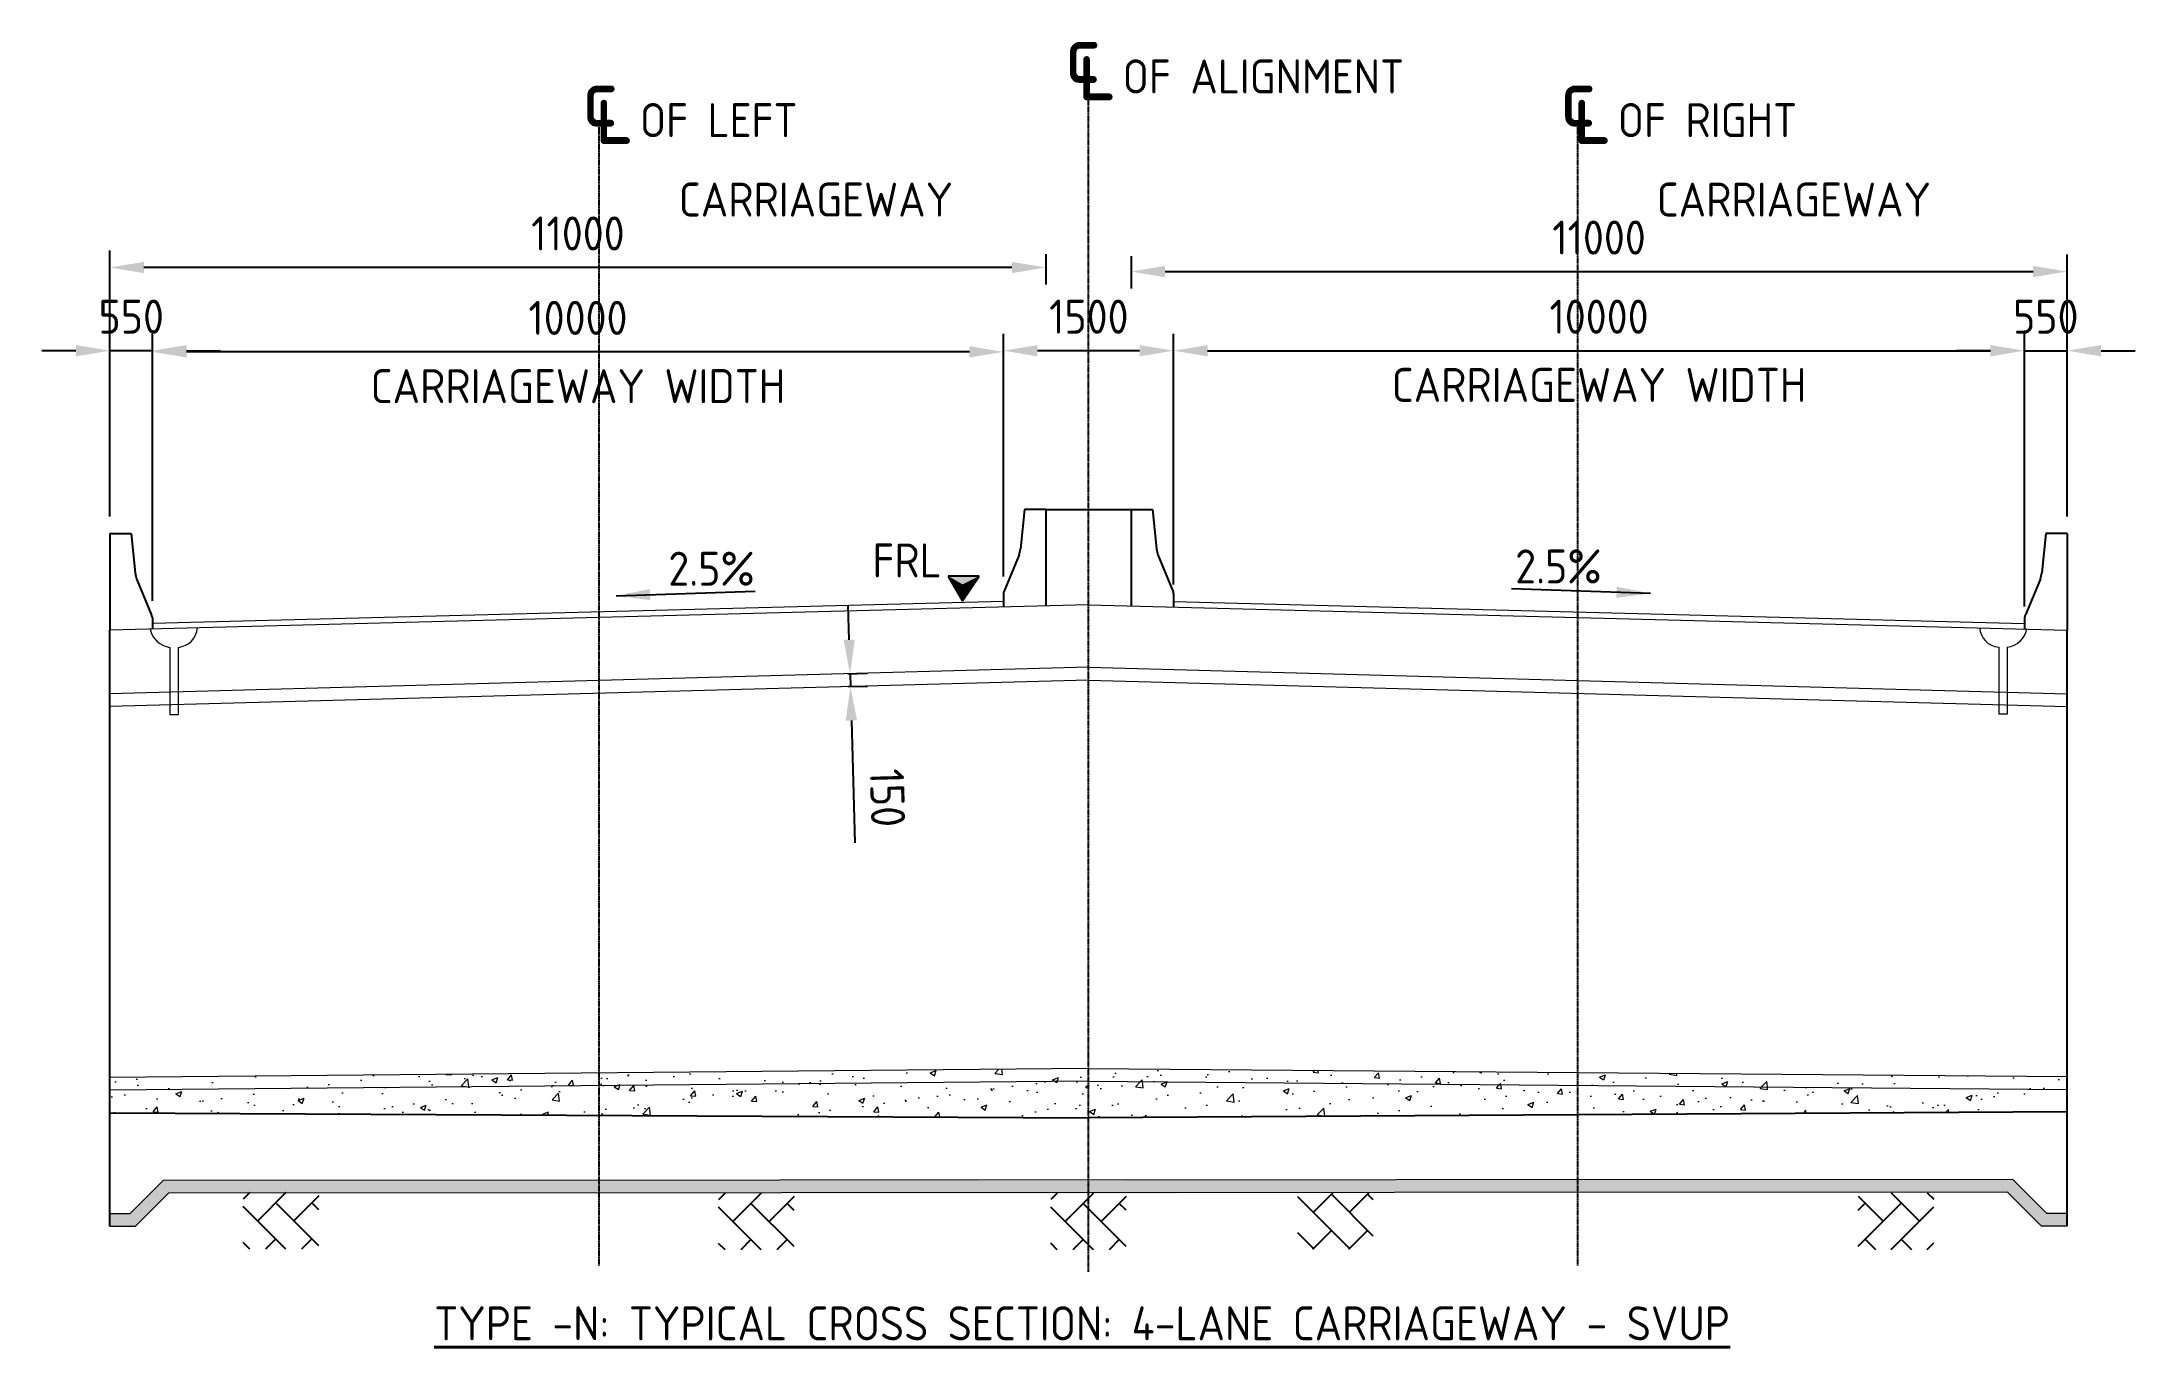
# Model space of a CAD drawing. Header units: millimetres. Extents: x 207528 to 778454, y -364692 to 101323.
# Drawn here: x 587532 to 612132, y -182527 to -167184 of the extents above; entities that cross this region are included whole.
import ezdxf

# ---------------------------------------------------------------- set-up
doc = ezdxf.new("R2010")
doc.units = ezdxf.units.MM
doc.linetypes.add('CENTER', pattern=[2, 1.25, -0.25, 0.25, -0.25])
for name, color, linetype in [('BORDER', 7, 'Continuous'), ('CEN', 181, 'CENTER'), ('Dim', 253, 'Continuous'), ('hatch', 253, 'Continuous')]:
    doc.layers.add(name, color=color, linetype=linetype)
for name, color, linetype, lineweight in [('EX', 7, 'Continuous', 20), ('LIGHT', 252, 'Continuous', 20), ('Text large', 7, 'Continuous', 40), ('Text small', 1, 'Continuous', 20)]:
    doc.layers.add(name, color=color, linetype=linetype, lineweight=lineweight)
doc.styles.add('isocp 100', font='isocp.shx', dxfattribs={"height": 200})
doc.styles.add('isocp 200', font='isocp.shx', dxfattribs={"height": 400})
doc.dimstyles.new('NH30A_200', dxfattribs={"dimscale": 200, "dimtxt": 2, "dimasz": 2, "dimexe": 1, "dimexo": 1, "dimgap": 1, "dimtad": 1, "dimdec": 0, "dimdsep": 46, "dimtxsty": 'isocp 200', "dimcen": 0.5, "dimclrd": 47, "dimclre": 47, "dimclrt": 1, "dimadec": 0, "dimazin": 0, "dimtfac": 1, "dimtdec": 0, "dimtmove": 0, "dimatfit": 3, "dimfxl": 1, "dimtolj": 1, "dimtzin": 0, "dimarcsym": 0})
pattern_1 = [(50, (648658.9, -320423.4), (717.2602, -62.7521), [75, -825]), (355, (648658.9, -320423.4), (-138.7513, 752.192), [60, -660]), (100.4514, (648718.7, -320428.66), (578.5094, 689.4395), [63.7402, -701.142]), (46.1842, (648658.9, -320223.4), (1067.241, -165.519), [112.5, -1237.5]), (96.6356, (648747.9, -320237.2), (934.663, 974.118), [95.61, -1051.713]), (351.1842, (648658.9, -320223.4), (934.662, 974.1186), [90, -990]), (21, (648758.9, -320273.4), (596.907, -402.619), [75, -825]), (326, (648758.9, -320273.4), (243.3153, 725.15), [60, -660]), (71.4514, (648808.66, -320307), (840.2226, 322.5305), [63.7402, -701.142]), (37.5, (648658.92, -320423.43), (12.15986, 332.89385), [0, -652, 0, -670, 0, -662.5]), (7.5, (648658.9, -320423.43), (263.0695, 394.4117), [0, -382, 0, -637, 0, -252.5]), (327.5, (648435.92, -320423.43), (533.82244, -22.55487), [0, -250, 0, -780, 0, -1035]), (317.5, (648335.9, -320423.43), (583.1862, 100.105), [0, -325, 0, -518, 0, -735])]
pattern_2 = [(50, (641908.95, -320396.3), (717.2602, -62.7521), [75, -825]), (355, (641908.95, -320396.3), (-138.7513, 752.192), [60, -660]), (100.4514, (641968.7, -320401.5), (578.5094, 689.4395), [63.7402, -701.142]), (46.1842, (641908.95, -320196.3), (1067.241, -165.519), [112.5, -1237.5]), (96.6356, (641997.9, -320210.1), (934.663, 974.118), [95.61, -1051.713]), (351.1842, (641909, -320196.3), (934.662, 974.119), [90, -990]), (21, (642008.95, -320246.3), (596.907, -402.619), [75, -825]), (326, (642008.95, -320246.3), (243.3153, 725.15), [60, -660]), (71.4514, (642058.7, -320279.85), (840.2226, 322.5305), [63.7402, -701.142]), (37.5, (641908.95, -320396.3), (12.15986, 332.89385), [0, -652, 0, -670, 0, -662.5]), (7.5, (641908.95, -320396.3), (263.0695, 394.4117), [0, -382, 0, -637, 0, -252.5]), (327.5, (641685.95, -320396.3), (533.82244, -22.55487), [0, -250, 0, -780, 0, -1035]), (317.5, (641585.95, -320396.3), (583.1862, 100.105), [0, -325, 0, -518, 0, -735])]

msp = doc.modelspace()

# ---------------------------------------------------------------- texts
at = {"layer": 'Text large', "insert": (599756.6, -182247.7), "char_height": 400, "width": 21690.672, "attachment_point": 5, "style": 'isocp 100'}
msp.add_mtext('{\\LTYPE -N: TYPICAL CROSS SECTION: 4-LANE CARRIAGEWAY - SVUP}', dxfattribs=at)
at = {"layer": 'Text small', "char_height": 400, "style": 'isocp 200'}
for s, insert, width, attachment_point in [('{\\H2x;\\C1;℄\\H0.5x; }OF ALIGNMENT', (599547, -166990.1), 5587.22, 1), ('{\\H2x;\\C1;℄\\H0.5x; OF LEFT\\P     CARRIAGEWAY}', (593873.9, -167503.8), 6450.227, 1), ('{\\H2x;\\C1;℄\\H0.5x; OF RIGHT\\P     CARRIAGEWAY}', (605366, -167503.8), 6450.227, 1), ('2.5%', (594893.8, -173176.9), 1294.264, 1), ('FRL', (597699.1, -173079.7), 717.98, 2), ('2.5%', (605861.1, -173149.9), 1294.264, 3)]:
    msp.add_mtext(s, dxfattribs=dict(at, insert=insert, width=width, attachment_point=attachment_point))

# ---------------------------------------------------------------- blocks, each defined once
blk = doc.blocks.new('*D565')
at = {"layer": 'Defpoints', "color": 0, "transparency": 16777216}
for p in [(599332, -169480), (588332, -169836), (588332, -172963)]:
    blk.add_point(p, dxfattribs=at)
at = {"layer": 'Dim', "color": 47, "lineweight": -2, "transparency": 16777216}
for p, q in [((588332, -172763), (588332, -169636)), ((599332, -169680), (599332, -170036)), ((598932, -169836), (588732, -169836))]:
    blk.add_line(p, q, dxfattribs=at)
at = {"layer": 'Dim', "color": 47, "transparency": 16777216}
for points in [[(588732, -169770), (588732, -169903), (588332, -169836)], [(598932, -169770), (598932, -169903), (599332, -169836)]]:
    blk.add_solid(points, dxfattribs=at)
at = {"layer": 'Dim', "color": 1, "transparency": 16777216, "insert": (593832, -169436), "char_height": 400, "attachment_point": 5, "style": 'isocp 200'}
blk.add_mtext('\\A1;11000', dxfattribs=at)
blk = doc.blocks.new('*D566')
at = {"layer": 'Defpoints', "color": 0, "transparency": 16777216}
for p in [(588832, -170828), (598832, -173667), (588832, -173953)]:
    blk.add_point(p, dxfattribs=at)
at = {"layer": 'Dim', "color": 47, "lineweight": -2, "transparency": 16777216}
for p, q in [((588832, -173753), (588832, -170628)), ((598832, -173467), (598832, -170628)), ((598432, -170828), (589232, -170828))]:
    blk.add_line(p, q, dxfattribs=at)
at = {"layer": 'Dim', "color": 47, "transparency": 16777216}
for points in [[(589232, -170761), (589232, -170894), (588832, -170828)], [(598432, -170761), (598432, -170894), (598832, -170828)]]:
    blk.add_solid(points, dxfattribs=at)
at = {"layer": 'Dim', "color": 1, "transparency": 16777216, "char_height": 400, "attachment_point": 5, "style": 'isocp 200'}
for s, insert in [('\\A1;10000', (593832, -170428)), ('\\A1;{\\A0;CARRIAGEWAY WIDTH}', (593832, -171231))]:
    blk.add_mtext(s, dxfattribs=dict(at, insert=insert))
blk = doc.blocks.new('*D567')
at = {"layer": 'Defpoints', "color": 0, "transparency": 16777216}
for p in [(588332, -170814), (588332, -172963), (588832, -173953)]:
    blk.add_point(p, dxfattribs=at)
at = {"layer": 'Dim', "color": 47, "lineweight": -2, "transparency": 16777216}
for p, q in [((588332, -172763), (588332, -170614)), ((588832, -173753), (588832, -170614)), ((587932, -170814), (587532, -170814)), ((588832, -170814), (588332, -170814)), ((589232, -170814), (589632, -170814))]:
    blk.add_line(p, q, dxfattribs=at)
at = {"layer": 'Dim', "color": 47, "transparency": 16777216}
for points in [[(587932, -170748), (587932, -170881), (588332, -170814)], [(589232, -170748), (589232, -170881), (588832, -170814)]]:
    blk.add_solid(points, dxfattribs=at)
at = {"layer": 'Dim', "color": 1, "transparency": 16777216, "insert": (588582, -170414), "char_height": 400, "attachment_point": 5, "style": 'isocp 200'}
blk.add_mtext('\\A1;550', dxfattribs=at)
blk = doc.blocks.new('*D568')
at = {"layer": 'Defpoints', "color": 0, "transparency": 16777216}
for p in [(600332, -169502), (611332, -169884), (611332, -172962)]:
    blk.add_point(p, dxfattribs=at)
at = {"layer": 'Dim', "color": 47, "lineweight": -2, "transparency": 16777216}
for p, q in [((600332, -169702), (600332, -170084)), ((611332, -172762), (611332, -169684)), ((600732, -169884), (610932, -169884))]:
    blk.add_line(p, q, dxfattribs=at)
at = {"layer": 'Dim', "color": 47, "transparency": 16777216}
for points in [[(600732, -169817), (600732, -169950), (600332, -169884)], [(610932, -169817), (610932, -169950), (611332, -169884)]]:
    blk.add_solid(points, dxfattribs=at)
at = {"layer": 'Dim', "color": 1, "transparency": 16777216, "insert": (605832, -169484), "char_height": 400, "attachment_point": 5, "style": 'isocp 200'}
blk.add_mtext('\\A1;11000', dxfattribs=at)
blk = doc.blocks.new('*D569')
at = {"layer": 'Defpoints', "color": 0, "transparency": 16777216}
for p in [(610832, -170814), (600832, -173667), (610832, -174019)]:
    blk.add_point(p, dxfattribs=at)
at = {"layer": 'Dim', "color": 47, "lineweight": -2, "transparency": 16777216}
for p, q in [((600832, -173467), (600832, -170614)), ((610832, -173819), (610832, -170614)), ((601232, -170814), (610432, -170814))]:
    blk.add_line(p, q, dxfattribs=at)
at = {"layer": 'Dim', "color": 47, "transparency": 16777216}
for points in [[(601232, -170748), (601232, -170881), (600832, -170814)], [(610432, -170748), (610432, -170881), (610832, -170814)]]:
    blk.add_solid(points, dxfattribs=at)
at = {"layer": 'Dim', "color": 1, "transparency": 16777216, "char_height": 400, "attachment_point": 5, "style": 'isocp 200'}
for s, insert in [('\\A1;10000', (605832, -170414)), ('\\A1;{\\A0;CARRIAGEWAY WIDTH}', (605832, -171217))]:
    blk.add_mtext(s, dxfattribs=dict(at, insert=insert))
blk = doc.blocks.new('*D570')
at = {"layer": 'Defpoints', "color": 0, "transparency": 16777216}
for p in [(598832, -170814), (598832, -173667), (600832, -173764)]:
    blk.add_point(p, dxfattribs=at)
at = {"layer": 'Dim', "color": 47, "lineweight": -2, "transparency": 16777216}
for p, q in [((598832, -173467), (598832, -170614)), ((600832, -173564), (600832, -170614)), ((600432, -170814), (599232, -170814))]:
    blk.add_line(p, q, dxfattribs=at)
at = {"layer": 'Dim', "color": 47, "transparency": 16777216}
for points in [[(599232, -170748), (599232, -170881), (598832, -170814)], [(600432, -170748), (600432, -170881), (600832, -170814)]]:
    blk.add_solid(points, dxfattribs=at)
at = {"layer": 'Dim', "color": 1, "transparency": 16777216, "insert": (599836, -170414), "char_height": 400, "attachment_point": 5, "style": 'isocp 200'}
blk.add_mtext('\\A1;1500', dxfattribs=at)
blk = doc.blocks.new('*D571')
at = {"layer": 'Defpoints', "color": 0, "transparency": 16777216}
for p in [(596803, -174618), (596807, -174768), (597034, -174761)]:
    blk.add_point(p, dxfattribs=at)
at = {"layer": 'Dim', "color": 47, "lineweight": -2, "transparency": 16777216}
for p, q in [((597019, -174212), (597009, -173812)), ((597003, -174612), (597230, -174606)), ((597030, -174611), (597034, -174761)), ((597007, -174762), (597234, -174756)), ((597045, -175161), (597084, -176601))]:
    blk.add_line(p, q, dxfattribs=at)
at = {"layer": 'Dim', "color": 47, "transparency": 16777216}
for points in [[(597086, -174210), (596953, -174213), (597030, -174611)], [(597112, -175159), (596979, -175163), (597034, -174761)]]:
    blk.add_solid(points, dxfattribs=at)
at = {"layer": 'Dim', "color": 1, "transparency": 16777216, "insert": (597470, -176070), "char_height": 400, "attachment_point": 5, "rotation": 271.5565, "style": 'isocp 200'}
blk.add_mtext('\\A1;150', dxfattribs=at)
blk = doc.blocks.new('*D572')
at = {"layer": 'Defpoints', "color": 0, "transparency": 16777216}
for p in [(611332, -170814), (611332, -172963), (610832, -173953)]:
    blk.add_point(p, dxfattribs=at)
at = {"layer": 'Dim', "color": 47, "lineweight": -2, "transparency": 16777216}
for p, q in [((610832, -173753), (610832, -170614)), ((611332, -172763), (611332, -170614)), ((610432, -170814), (610032, -170814)), ((610832, -170814), (611332, -170814)), ((611732, -170814), (612132, -170814))]:
    blk.add_line(p, q, dxfattribs=at)
at = {"layer": 'Dim', "color": 47, "transparency": 16777216}
for points in [[(610432, -170748), (610432, -170881), (610832, -170814)], [(611732, -170748), (611732, -170881), (611332, -170814)]]:
    blk.add_solid(points, dxfattribs=at)
at = {"layer": 'Dim', "color": 1, "transparency": 16777216, "insert": (611082, -170414), "char_height": 400, "attachment_point": 5, "style": 'isocp 200'}
blk.add_mtext('\\A1;550', dxfattribs=at)

# ---------------------------------------------------------------- dimensions: what is measured, and where the dimension line sits
at = {"layer": 'Dim'}
dim = msp.add_linear_dim(base=(588332.1, -169836.2), p1=(599331.9, -169479.7), p2=(588332.1, -172963.1), dimstyle='NH30A_200', dxfattribs=at)
dim.commit()
dim.dimension.update_dxf_attribs({"geometry": '*D565', "text_midpoint": (593832, -169436.2)})
dim = msp.add_linear_dim(base=(611332, -169883.8), p1=(600331.9, -169501.9), p2=(611332, -172962.5), angle=180, dimstyle='NH30A_200', dxfattribs=at)
dim.commit()
dim.dimension.update_dxf_attribs({"geometry": '*D568', "text_midpoint": (605832, -169483.8)})
for base, p1, p2, text, picture, middle in [((588331.9, -170814.2), (588832, -173953.3), (588331.9, -172963.1), '550', '*D567', (588581.9, -170814.2)), ((598831.9, -170814.3), (600831.9, -173764.1), (598831.9, -173667.4), '1500', '*D570', (599835.7, -170814.3))]:
    dim = msp.add_linear_dim(base=base, p1=p1, p2=p2, text=text, dimstyle='NH30A_200', dxfattribs=at)
    dim.commit()
    dim.dimension.update_dxf_attribs({"geometry": picture, "text_midpoint": middle, "dimtype": 160})
dim = msp.add_linear_dim(base=(588832, -170827.8), p1=(598831.9, -173667.4), p2=(588832, -173953.3), text='<>\\X{\\A0;CARRIAGEWAY WIDTH}', dimstyle='NH30A_200', dxfattribs=at)
dim.commit()
dim.dimension.update_dxf_attribs({"geometry": '*D566', "text_midpoint": (593832, -170827.8)})
dim = msp.add_linear_dim(base=(610832, -170814.3), p1=(600831.9, -173667.4), p2=(610832, -174018.8), angle=180, text='<>\\X{\\A0;CARRIAGEWAY WIDTH}', dimstyle='NH30A_200', dxfattribs=at)
dim.commit()
dim.dimension.update_dxf_attribs({"geometry": '*D569', "text_midpoint": (605832, -170814.3)})
dim = msp.add_linear_dim(base=(611332, -170814.3), p1=(610831.9, -173953.3), p2=(611332, -172963.2), angle=180, text='550', dimstyle='NH30A_200', dxfattribs=at)
dim.commit()
dim.dimension.update_dxf_attribs({"geometry": '*D572', "text_midpoint": (611081.9, -170814.3), "dimtype": 160})
dim = msp.add_linear_dim(base=(597034.4, -174761.4), p1=(596803.4, -174617.6), p2=(596807.5, -174767.6), angle=271.55653, dimstyle='NH30A_200', dxfattribs=at)
dim.commit()
dim.dimension.update_dxf_attribs({"geometry": '*D571', "text_midpoint": (597070.2, -176081.1), "dimtype": 160})

# ---------------------------------------------------------------- hatches: boundary and pattern name
at = {"layer": 'EX'}
h = msp.add_hatch(dxfattribs=at)
h.set_pattern_fill('AR-CONC', color=3, scale=100, style=0)
h.set_pattern_definition(pattern_1)
h.paths.add_polyline_path([(594081.9, -179303.7), (594081.8, -179453.7), (599831.9, -179401), (599831.9, -179251)])
h.paths.add_polyline_path([(588331.9, -179356.8), (588331.9, -179506.8), (594081.8, -179453.7), (594081.9, -179303.7)])
h = msp.add_hatch(dxfattribs=at)
h.set_pattern_fill('AR-CONC', color=3, scale=100, style=0)
h.set_pattern_definition(pattern_2)
h.paths.add_polyline_path([(605582.1, -179299.1), (605582.1, -179449.1), (599831.9, -179400.5), (599831.9, -179250.5)])
h.paths.add_polyline_path([(611332, -179347.2), (611332, -179497.2), (605582.1, -179449.1), (605582.1, -179299.1)])
h = msp.add_hatch(dxfattribs=at)
h.set_pattern_fill('AR-CONC', color=3, scale=100, style=0)
h.set_pattern_definition(pattern_1)
h.paths.add_polyline_path([(594081.9, -179453.7), (588331.9, -179506.8), (588331.9, -179771.6), (594081.9, -179800.9)])
h.paths.add_polyline_path([(599831.9, -179401), (594081.9, -179453.7), (594081.9, -179800.9), (599831.9, -179830.2)])
h = msp.add_hatch(dxfattribs=at)
h.set_pattern_fill('AR-CONC', color=3, scale=100, style=0)
h.set_pattern_definition(pattern_2)
h.paths.add_polyline_path([(605582.1, -179449.1), (611332, -179497.2), (611332, -179760.8), (605581.9, -179795.5)])
h.paths.add_polyline_path([(599831.9, -179401), (605582.1, -179449.1), (605581.9, -179795.5), (599831.9, -179830.2)])
h = msp.add_hatch(dxfattribs=at)
h.set_pattern_fill('AR-CONC', color=3, scale=50, style=0)
h.set_pattern_definition([(50, (645158.75, -319734.9), (358.6301, -31.37607), [37.5, -412.5]), (355, (645158.75, -319734.9), (-69.3757, 376.0961), [30, -330]), (100.45144, (645188.63, -319737.53), (289.2544, 344.72), [31.8701, -350.5711]), (46.1842, (645158.75, -319634.9), (533.6207, -82.7596), [56.25, -618.75]), (96.63564, (645203.2, -319641.8), (467.331, 487.0593), [47.8052, -525.8569]), (351.18416, (645158.75, -319634.9), (467.331, 487.0593), [45, -495]), (21, (645208.75, -319659.9), (298.4535, -201.30945), [37.5, -412.5]), (326, (645208.75, -319659.9), (121.6577, 362.575), [30, -330]), (71.45144, (645233.62, -319676.7), (420.1112, 161.2656), [31.8701, -350.5711]), (37.5, (645158.75, -319734.91), (6.07993, 166.44693), [0, -326, 0, -335, 0, -331.25]), (7.5, (645158.75, -319734.91), (131.53477, 197.20586), [0, -191, 0, -318.5, 0, -126.25]), (327.5, (645047.25, -319734.91), (266.91122, -11.27744), [0, -125, 0, -390, 0, -517.5]), (317.5, (644997.25, -319734.9), (291.5931, 50.0525), [0, -162.5, 0, -259, 0, -367.5])])
h.paths.add_polyline_path([(610695, -180556.4), (605582.1, -180559.4), (605582.1, -180709.4), (610632.9, -180706.4), (611032, -181105.5), (611332, -181105.5), (611332, -180955.5), (611094.1, -180955.5)])
h.paths.add_polyline_path([(605582.1, -180559.4), (599831.9, -180569), (599831.9, -180719), (605582.1, -180709.4)])
h.paths.add_polyline_path([(599831.9, -180569), (594081.8, -180566.1), (594081.8, -180716.1), (599831.9, -180719)])
edge = h.paths.add_edge_path()
edge.add_line((594081.8, -180566.1), (588956.1, -180569.1))
edge.add_arc((589909, -180262.3), 1001, 197.84931, 207.15249)
edge.add_line((589018.3, -180719.1), (594081.8, -180716.1))
edge.add_line((594081.8, -180716.1), (594081.8, -180566.1))
edge = h.paths.add_edge_path()
edge.add_line((588956.1, -180569.1), (588955.9, -180569.4))
edge.add_line((588955.9, -180569.4), (588569.8, -180955.4))
edge.add_line((588569.8, -180955.4), (588331.9, -180955.4))
edge.add_line((588331.9, -180955.4), (588331.9, -181105.4))
edge.add_line((588331.9, -181105.4), (588631.9, -181105.4))
edge.add_line((588631.9, -181105.4), (589018.3, -180719.1))
edge.add_arc((589909, -180262.3), 1001, 197.84931, 207.15249, ccw=False)
at = {"layer": 'hatch'}
h = msp.add_hatch(dxfattribs=at)
h.set_pattern_fill('AR-HBONE', color=256, scale=75, angle=90, style=0)
h.set_pattern_definition([(135, (539156.2, -181467.14), (-424.264, 6e-14), [900, -300]), (225, (538944.07, -181255), (-424.264, 6e-14), [900, -300])])
h.paths.add_polyline_path([(590786.5, -180710.2), (589899.5, -180710.2), (589899.5, -181374.8), (590786.5, -181374.8)])
h = msp.add_hatch(dxfattribs=at)
h.set_pattern_fill('AR-HBONE', color=256, scale=75, angle=90, style=0)
h.set_pattern_definition([(135, (544741.45, -181476.2), (-424.264, 6e-14), [900, -300]), (225, (544529.32, -181264.07), (-424.264, 6e-14), [900, -300])])
h.paths.add_polyline_path([(596371.7, -180719.2), (595484.7, -180719.2), (595484.7, -181383.9), (596371.7, -181383.9)])
h = msp.add_hatch(dxfattribs=at)
h.set_pattern_fill('AR-HBONE', color=256, scale=75, angle=90, style=0)
h.set_pattern_definition([(135, (548645.16, -181473.8), (-424.264, 6e-14), [900, -300]), (225, (548433.03, -181261.66), (-424.264, 6e-14), [900, -300])])
h.paths.add_polyline_path([(600275.4, -180716.8), (599388.5, -180716.8), (599388.5, -181381.5), (600275.4, -181381.5)])
h = msp.add_hatch(dxfattribs=at)
h.set_pattern_fill('AR-HBONE', color=256, scale=75, angle=90, style=0)
h.set_pattern_definition([(135, (640658.95, -319677), (-424.26407, 6e-14), [900, -300]), (225, (640446.8, -319464.86), (-424.26407, 6e-14), [900, -300])])
h.paths.add_polyline_path([(602291.9, -180714.6), (603178.8, -180714.6), (603178.8, -181379.2), (602291.9, -181379.2)])
h = msp.add_hatch(dxfattribs=at)
h.set_pattern_fill('AR-HBONE', color=256, scale=75, angle=90, style=0)
h.set_pattern_definition([(45, (660507.68, -181469.96), (424.264, 6e-14), [900, -300]), (315, (660719.82, -181257.83), (424.264, 6e-14), [900, -300])])
h.paths.add_polyline_path([(608877.4, -180713), (609764.4, -180713), (609764.4, -181377.6), (608877.4, -181377.6)])

# ---------------------------------------------------------------- linework, layer by layer
for p, q in [((599079.3, -172679.2), (599032.9, -173142.7)), ((599331.9, -172679.2), (599079.3, -172679.2)), ((599331.9, -172679.2), (599331.9, -173816.1)), ((599331.9, -172679.2), (600363.1, -172679.2)), ((600331.9, -172679.2), (600331.9, -173816.1)), ((600331.9, -172679.2), (600584.6, -172679.2)), ((600584.6, -172679.2), (600631, -173142.7)), ((588331.9, -172963.1), (588331.9, -174100)), ((588331.9, -172963.1), (588581.9, -172963.1)), ((588581.9, -172963.1), (588628.3, -173426.6)), ((611082, -172962.5), (611035.6, -173426)), ((611332, -172962.5), (611082, -172962.5)), ((611332, -172962.5), (611332, -174099.4)), ((599015.3, -173213.2), (598835.7, -173648.3)), ((600648.6, -173213.2), (600828.2, -173648.3)), ((588645.9, -173497.1), (588821, -173921.3)), ((598831.9, -173667.4), (598831.9, -173829.1)), ((600831.9, -173667.4), (600831.9, -173829.1)), ((611018, -173496.4), (610842.9, -173920.7)), ((588331.9, -181105.4), (588331.9, -174100)), ((588831.9, -173952.6), (588831.9, -174086.3)), ((610832, -173951.9), (610832, -174085.6)), ((611332, -181105.5), (611332, -174099.4)), ((588331.9, -179771.6), (599831.9, -179830.2)), ((611332, -179760.8), (599831.9, -179830.2))]:
    msp.add_line(p, q)
for centre, radius, start, end in [((598784.1, -173117.8), 250, 337.5806, 354.28941), ((600879.7, -173117.8), 250, 185.71059, 202.4194), ((588877, -173401.7), 250, 185.71059, 202.4194), ((610786.9, -173401.1), 250, 337.5806, 354.28941), ((598881.9, -173667.4), 50, 157.5806, 180), ((600781.9, -173667.4), 50, 0, 22.4194), ((588782, -173953.3), 50, 0, 38.65981), ((610881.9, -173952.6), 50, 141.34019, 180)]:
    msp.add_arc(centre, radius, start, end)
at = {"layer": 'BORDER'}
for p, q in [((598184.6, -173464.4), (598352.7, -173755.6)), ((598545.3, -173464.4), (598184.6, -173464.4)), ((598352.7, -173755.6), (598545.3, -173464.4))]:
    msp.add_line(p, q, dxfattribs=at)
at = {"layer": 'BORDER', "linetype": 'Continuous'}
for points in [[(598352.7, -173561.5), (598184.6, -173464.4), (598352.7, -173755.6)], [(598352.7, -173561.5), (598545.3, -173464.4), (598184.6, -173464.4)], [(598352.7, -173561.5), (598352.7, -173755.6), (598545.3, -173464.4)]]:
    msp.add_solid(points, dxfattribs=at)
at = {"layer": 'CEN', "ltscale": 0.005}
for p, q in [((599831.9, -181640.7), (599831.9, -167671.5)), ((594081.8, -181566), (594081.8, -168179.8)), ((605582.1, -181566), (605582.1, -168179.9))]:
    msp.add_line(p, q, dxfattribs=at)
at = {"layer": 'EX'}
for p, q in [((599831.9, -173803.1), (588331.9, -174100.7)), ((598831.9, -173764.1), (588831.9, -174019.4)), ((599831.9, -173803.2), (611332, -174099.4)), ((600831.9, -173764.1), (610832, -174021.3)), ((599831.9, -174535.3), (588331.9, -174847.8)), ((599831.9, -174535.3), (611332, -174847.2)), ((599831.9, -174685.4), (588331.9, -174997.9)), ((599831.9, -174685.4), (611332, -174997.2)), ((599831.9, -179251), (588331.9, -179356.8)), ((599831.9, -179251), (611332, -179347.2)), ((599831.9, -179400.5), (588331.9, -179506.8)), ((599831.9, -179401), (611332, -179497.2)), ((611094.1, -180955.5), (610694.4, -180555.8)), ((588569.8, -180955.4), (588956.1, -180569.1)), ((588631.9, -181105.4), (589018.3, -180719.1)), ((610632.9, -180706.4), (589018.3, -180719.1)), ((611032, -181105.5), (610632.3, -180705.8)), ((588331.9, -180955.4), (588569.8, -180955.4)), ((611332, -180955.5), (611094.1, -180955.5)), ((588331.9, -181105.4), (588631.9, -181105.4)), ((611332, -181105.5), (611032, -181105.5))]:
    msp.add_line(p, q, dxfattribs=at)
msp.add_lwpolyline([(610695, -180556.4), (588956.1, -180569.1)], dxfattribs=at)
at = {"layer": 'LIGHT'}
for p, q in [((589034.8, -174301.2), (589034.8, -175089)), ((589134.8, -174301.2), (589134.8, -175089)), ((610529.1, -174300.6), (610529.1, -175088.4)), ((610629.1, -174300.6), (610629.1, -175088.4)), ((589034.8, -175089), (589134.8, -175089)), ((610629.1, -175088.4), (610529.1, -175088.4))]:
    msp.add_line(p, q, dxfattribs=at)
for centre, radius, start, end in [((589073.8, -174027.3), 276.6, 191.90699, 261.8953), ((589110.4, -174050.7), 251.7, 275.57697, 355.49904), ((610553.5, -174050.1), 251.7, 184.50096, 264.42303), ((610590.1, -174026.7), 276.6, 278.1047, 348.09301)]:
    msp.add_arc(centre, radius, start, end, dxfattribs=at)

msp.set_redraw_order([(e.dxf.handle, doc.entitydb.next_handle()) for e in msp.query("TEXT MTEXT ATTDEF DIMENSION ARC_DIMENSION")])  # texts and dimensions are drawn at this point

# ---------------------------------------------------------------- leaders
at = {"layer": 'Dim'}
for points in [[(594281.1, -173694.6), (595914.4, -173639.7)], [(606437.6, -173667.5), (604804.3, -173612.6)]]:
    msp.add_leader(points, dimstyle='NH30A_200', dxfattribs=at)

doc.saveas('drawing.dxf')
